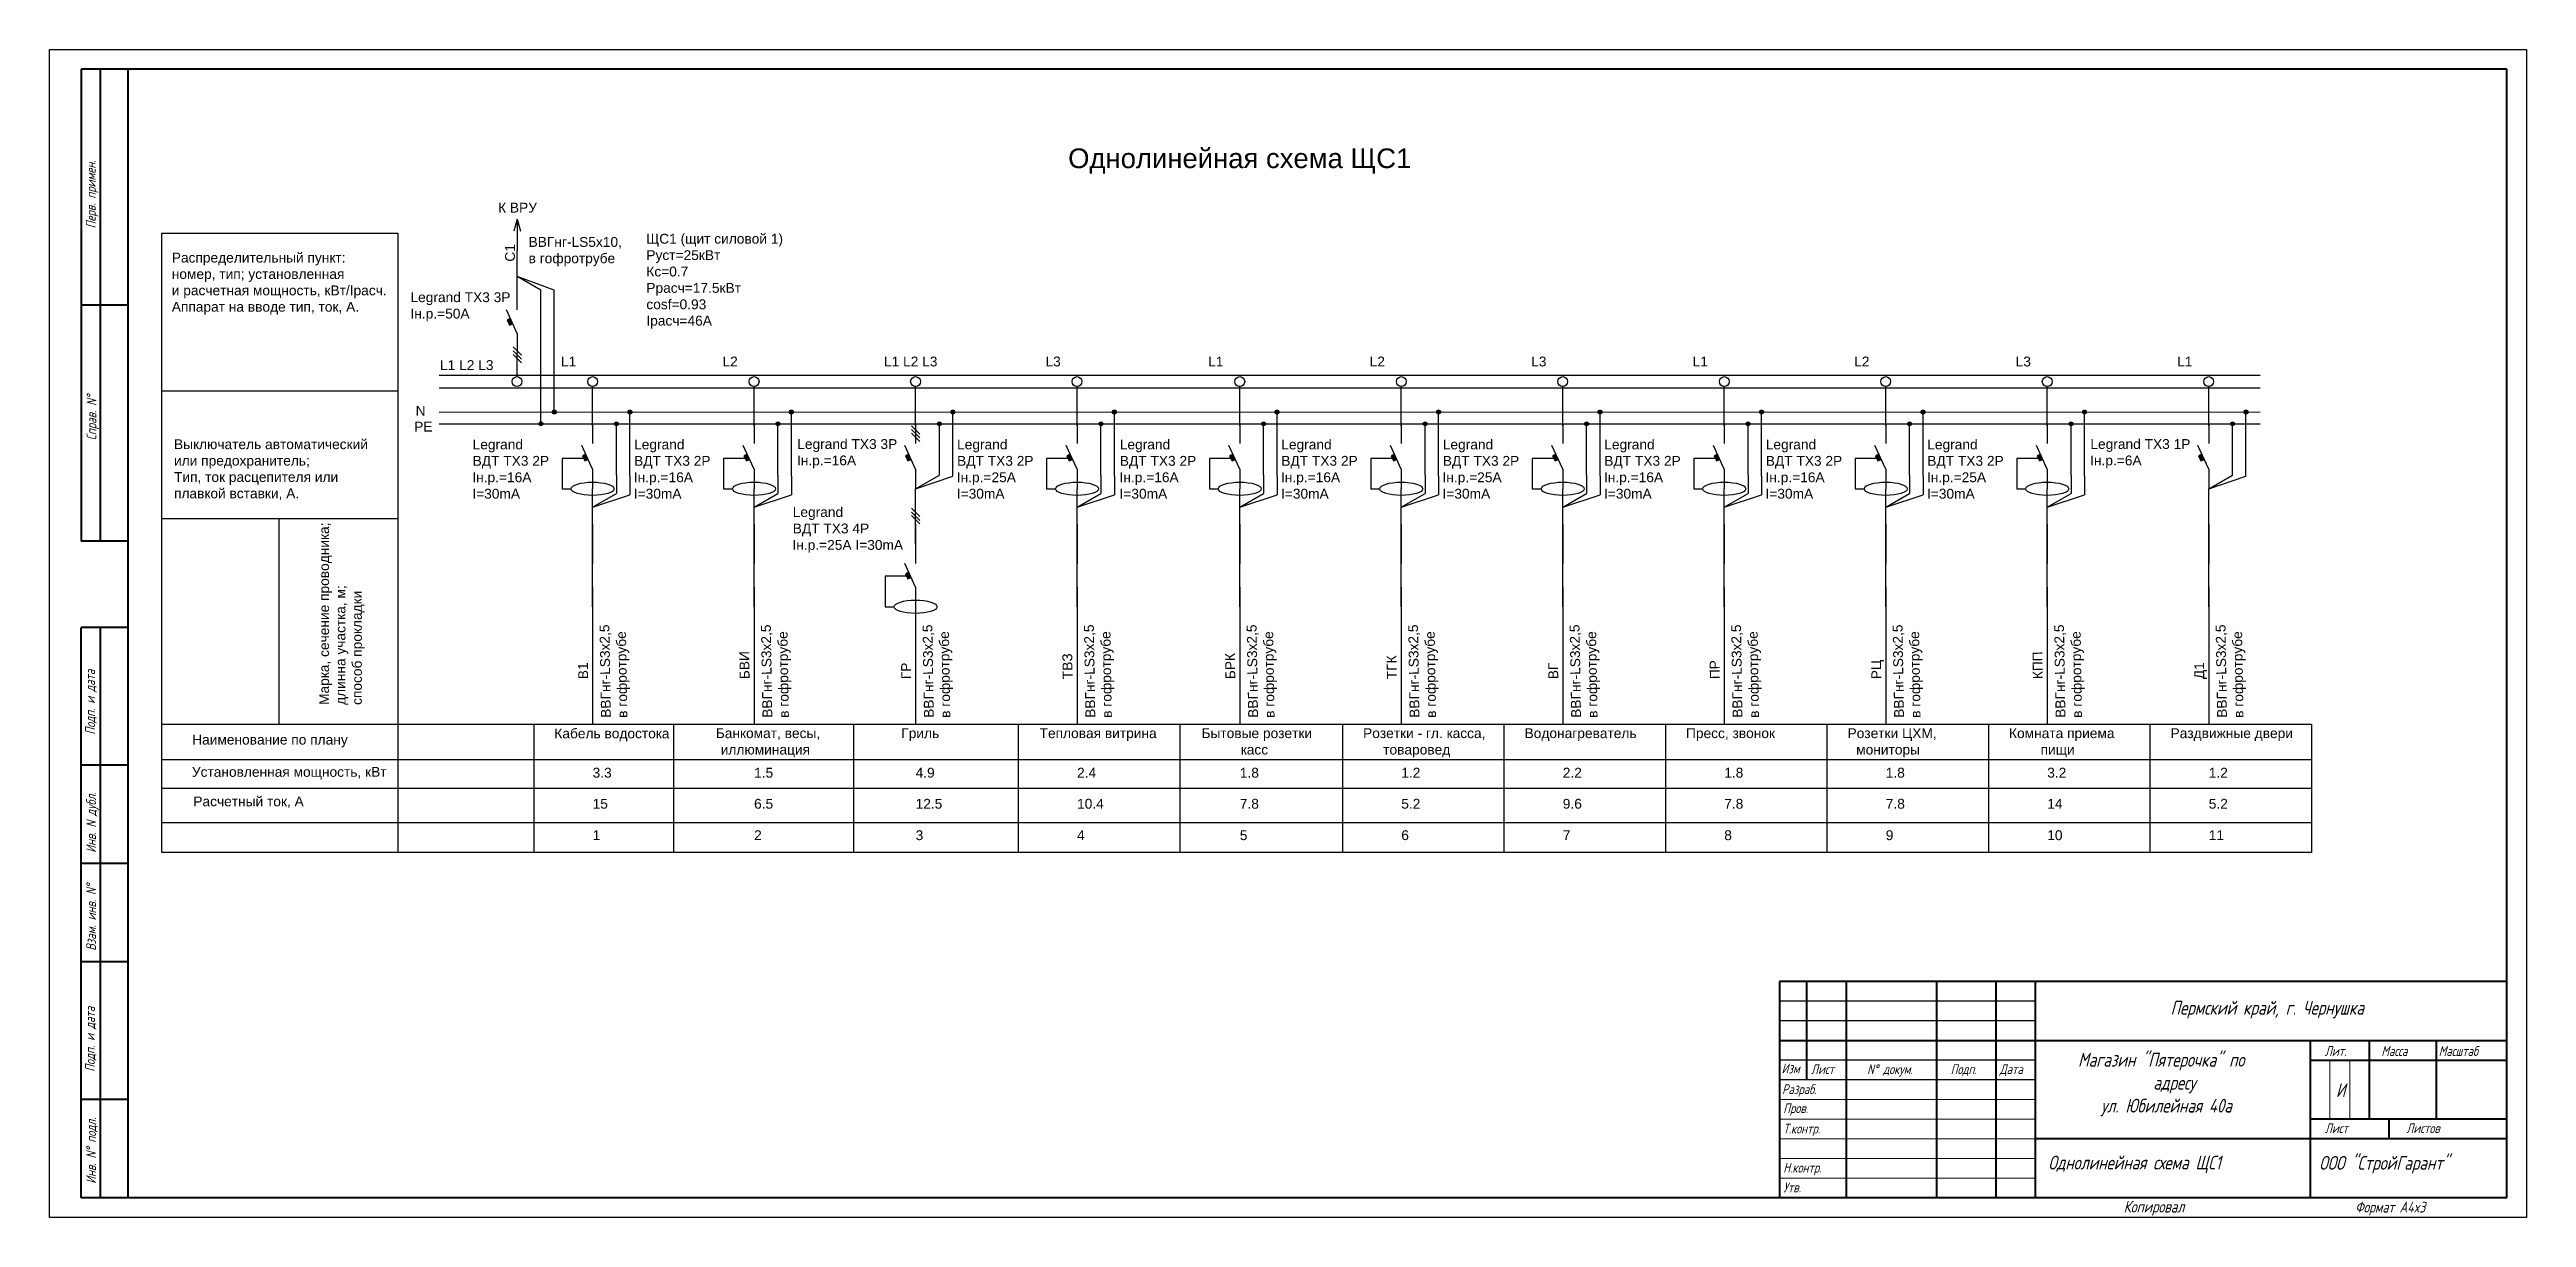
# Model space of a CAD drawing. Header units: millimetres. Extents: x 704 to 1334, y 505 to 802.
import ezdxf
from ezdxf.enums import TextEntityAlignment as Align

# ---------------------------------------------------------------- set-up
doc = ezdxf.new("R2010")
doc.units = ezdxf.units.MM
doc.layers.add('KONTUR', color=7, linetype='Continuous')
for name, color, linetype, lineweight in [('Основная', 7, 'Continuous', 40), ('текст', 7, 'Continuous', 30), ('тонкая', 7, 'Continuous', 20)]:
    doc.layers.add(name, color=color, linetype=linetype, lineweight=lineweight)
doc.styles.get("Standard").update_dxf_attribs({"font": 'arial.ttf'})
doc.styles.add('стиль1', font='romans.shx', dxfattribs={"width": 0.75, "oblique": 15, "height": 3.5})

msp = doc.modelspace()

# ---------------------------------------------------------------- texts
at = {"attachment_point": 1}
for s, width, insert, char_height in [('Однолинейная схема ЩС1', 106.257, (962.68, 776.78), 5), ('К ВРУ', 15.8143, (817.7, 762.97), 2.5), ('Распределительный пункт:\\Pномер, тип; установленная\\Pи расчетная мощность, кВт/Iрасч. Аппарат на вводе тип, ток, А.', 55.2331, (734.7, 750.27), 2.5), ('ВВГнг-LS5x10,\\Pв гофротрубе', 33.8081, (825.45, 754.26), 2.5), ('ЩС1 (щит силовой 1)\\PPуст=25кВт\\PКс=0.7\\PРрасч=17.5кВт\\Pcosf=0.93\\PIрасч=46A', 68.0665, (855.41, 755.07), 2.5), ('Legrand TX3 3P\\PIн.р.=50А', 27.1918, (795.41, 740.2), 2.5), ('L1 L2 L3', 14.4703, (802.93, 722.94), 2.5), ('Выключатель автоматический\\Pили предохранитель;\\PТип, ток расцепителя или\\Pплавкой вставки, А.', 49.8574, (735.27, 702.81), 2.5), ('Наименование по плану', 47.5, (739.89, 627.69), 2.5), ('Установленная мощность, кВт', 50, (739.81, 619.49), 2.5), ('Расчетный ток, А', 50, (740.18, 611.98), 2.5)]:
    msp.add_mtext_dynamic_manual_height_columns(s, width=width, gutter_width=12.5, heights=[0], dxfattribs=dict(at, insert=insert, char_height=char_height))
at = {"char_height": 2.5, "attachment_point": 1, "rotation": 90}
for s, width, insert in [('С1', 7.7148, (819.48, 747.99)), ('Марка, сечение проводника;\\Pдлинна участка, м; \\Pспособ прокладки', 46.8328, (772.2, 635.27))]:
    msp.add_mtext_dynamic_manual_height_columns(s, width=width, gutter_width=12.5, heights=[0], dxfattribs=dict(at, insert=insert))
at = {"char_height": 3.5, "attachment_point": 1, "style": 'стиль1'}
for s, width, insert in [('Пермский край, г. Чернушка', 63.7416, (1243.09, 560.01)), ('\\pi5.0065;Магазин "Пятерочка" по\\P\\pi24.136;адресу \\P\\pi10.819;ул. Юбилейная 40а', 61.388, (1214.55, 546.78)), ('И', 3.5309, (1285.14, 539.05)), ('Однолинейная схема ЩС1', 65.7745, (1211.99, 520.63)), ('ООО "СтройГарант"', 46.337, (1280.89, 520.56))]:
    msp.add_mtext_dynamic_manual_height_columns(s, width=width, gutter_width=12.5, heights=[0], dxfattribs=dict(at, insert=insert))
at = {"layer": 'текст', "style": 'стиль1', "oblique": 15, "width": 0.75}
for s, p in [('Перв. примен.', (715.36, 756.44)), ('Справ. N%%d', (715.52, 702.56)), ('Подп. и дата', (715.18, 627.7)), ('Инв. N дубл.', (715.43, 597.68)), ('Взам. инв. N%%d', (715.43, 572.75)), ('Подп. и дата', (715.13, 541.97)), ('Инв. N%%d подл.', (715.43, 513.5))]:
    msp.add_text(s, height=2.5, rotation=90, dxfattribs=at).set_placement(p)
for s, height, p in [('Лит.', 2.5, (1282.33, 546)), ('Масса', 2.5, (1296.7, 546)), ('Масштаб', 2.5, (1311.29, 546)), ('Изм', 2.5, (1144.15, 541.54)), ('Лист', 2.5, (1151.63, 541.39)), ('N%%d докум. ', 2.5, (1165.91, 541.39)), ('Подп.', 2.5, (1187.16, 541.39)), ('Дата', 2.5, (1199.62, 541.39)), ('Разраб.', 2.5, (1144.27, 536.29)), ('Пров.', 2.5, (1144.57, 531.46)), ('Т.контр.', 2.5, (1144.57, 526.27)), ('Лист', 2.5, (1282.33, 526.38)), ('Листов', 2.5, (1303.05, 526.38)), ('Н.контр.', 2.5, (1144.57, 516.34)), ('Утв.', 2.5, (1144.57, 511.32)), ('Копировал', 3, (1231.14, 506.18)), ('Формат А4x3', 2.75, (1290.07, 506.18))]:
    msp.add_text(s, height=height, dxfattribs=at).set_placement(p)

# ---------------------------------------------------------------- blocks, each defined once
blk = doc.blocks.new('*U2')
for p, q in [((-11.38, 1.63), (451.74, 1.63)), ((-11.38, -1.63), (451.74, -1.63)), ((-11.38, -7.75), (451.74, -7.73)), ((-11.38, -10.75), (451.74, -10.73))]:
    blk.add_line(p, q)
at = {"char_height": 2.5, "attachment_point": 1}
for s, insert in [('N', (-17.4, -6.18)), ('PE', (-17.78, -10.21))]:
    blk.add_mtext_dynamic_manual_height_columns(s, width=0.9388, gutter_width=12.5, heights=[0], dxfattribs=dict(at, insert=insert))
blk = doc.blocks.new('Стрелка')
for q in [(-0.83, 4.98), (0, 0), (0.83, 4.98), (0, 8)]:
    blk.add_line((0, 8), q)
blk = doc.blocks.new('*U8')
h = blk.add_hatch(color=256)
h.dxf.hatch_style = 1
h.paths.add_polyline_path([(5.56, -10.75, 1), (6.56, -10.75, 1)])
h = blk.add_hatch(color=256)
h.dxf.hatch_style = 1
h.paths.add_polyline_path([(8.98, -7.75, 1), (9.98, -7.75, 1)])
h = blk.add_hatch(color=256)
h.dxf.hatch_style = 1
h.paths.add_polyline_path([(-1.74, -18.47), (-2.58, -18.86), (-1.97, -20.2), (-1.12, -19.81)])
for p, q in [((0, -11.25), (0, -1.25)), ((0, -10.76), (0, -15.76)), ((6.06, -23.77), (6.06, -11.25)), ((9.48, -24.08), (9.48, -8.25)), ((0, -22.27), (-2.75, -16.27)), ((-2.28, -19.53), (-7.74, -19.53)), ((-7.74, -19.53), (-7.74, -27.27)), ((0, -22.27), (0, -27.27)), ((6.06, -23.77), (6.06, -28.46)), ((9.48, -24.08), (9.48, -28.78)), ((-7.74, -27.27), (-5.46, -27.27)), ((0.01, -41.25), (0, -27.27)), ((0, -31.96), (6.06, -28.46)), ((0, -31.96), (9.48, -28.78)), ((0.01, -36.25), (0.01, -46.25)), ((0.01, -57.27), (0.01, -41.25)), ((0.01, -52.27), (0.01, -57.27)), ((0.01, -57.27), (0.01, -87.24))]:
    blk.add_line(p, q)
at = {"linetype": 'Continuous'}
for p, q in [((-1.72, -18.46), (-2.58, -18.86)), ((-2.58, -18.86), (-1.97, -20.2)), ((-1.97, -20.2), (-1.11, -19.81)), ((-1.97, -20.2), (-1.97, -20.2))]:
    blk.add_line(p, q, dxfattribs=at)
for centre, radius in [((0, 0), 1.25), ((6.06, -10.75), 0.5), ((9.48, -7.75), 0.5)]:
    blk.add_circle(centre, radius)
blk.add_ellipse((0, -27.27), major_axis=(-5.46, 0), ratio=0.309309)
for tag, p in [('Подключение', (-8.04, 3.85)), ('УЗО1_001', (-30.51, -17.24)), ('УЗО1_002', (-30.51, -21.42)), ('УЗО1_003', (-30.58, -25.59)), ('УЗО1_004', (-30.58, -29.77)), ('Обозначение_001', (-9.72, -90.67)), ('Обозначение_002', (-9.45, -94.88)), ('ТокРасч', (0.01, -108.63)), ('Колонка', (0.01, -116.61))]:
    blk.add_attdef(tag, p, '', height=2.5)
for tag, p in [('Длина', (2.43, -53.61)), ('Маркер', (-3.63, -75.71)), ('Марка', (2.14, -85.54)), ('Способ', (6.35, -85.54))]:
    blk.add_attdef(tag, text='', height=2.5, rotation=90.93985).set_placement(p, align=Align.TOP_LEFT)
blk.add_attdef('Мощность', text='', height=2.5).set_placement((0.01, -98.22), align=Align.TOP_LEFT)
blk = doc.blocks.new('*U9')
h = blk.add_hatch(color=256)
h.dxf.hatch_style = 1
h.paths.add_polyline_path([(5.56, -10.75, 1), (6.56, -10.75, 1)])
h = blk.add_hatch(color=256)
h.dxf.hatch_style = 1
h.paths.add_polyline_path([(8.98, -7.75, 1), (9.98, -7.75, 1)])
h = blk.add_hatch(color=256)
h.dxf.hatch_style = 1
h.paths.add_polyline_path([(-1.74, -18.47), (-2.58, -18.86), (-1.97, -20.2), (-1.12, -19.81)])
for p, q in [((0, -11.25), (0, -1.25)), ((0, -10.76), (0, -15.76)), ((6.06, -23.77), (6.06, -11.25)), ((9.48, -24.08), (9.48, -8.25)), ((0, -22.27), (-2.75, -16.27)), ((-2.28, -19.53), (-7.74, -19.53)), ((-7.74, -19.53), (-7.74, -27.27)), ((0, -22.27), (0, -27.27)), ((6.06, -23.77), (6.06, -28.46)), ((9.48, -24.08), (9.48, -28.78)), ((-7.74, -27.27), (-5.46, -27.27)), ((0.01, -41.25), (0, -27.27)), ((0, -31.96), (6.06, -28.46)), ((0, -31.96), (9.48, -28.78)), ((0.01, -36.25), (0.01, -46.25)), ((0.01, -57.27), (0.01, -41.25)), ((0.01, -52.27), (0.01, -57.27)), ((0.01, -57.27), (0.01, -87.24))]:
    blk.add_line(p, q)
at = {"linetype": 'Continuous'}
for p, q in [((-1.72, -18.46), (-2.58, -18.86)), ((-2.58, -18.86), (-1.97, -20.2)), ((-1.97, -20.2), (-1.11, -19.81)), ((-1.97, -20.2), (-1.97, -20.2))]:
    blk.add_line(p, q, dxfattribs=at)
for centre, radius in [((0, 0), 1.25), ((6.06, -10.75), 0.5), ((9.48, -7.75), 0.5)]:
    blk.add_circle(centre, radius)
blk.add_ellipse((0, -27.27), major_axis=(-5.46, 0), ratio=0.309309)
for tag, p in [('Подключение', (-8.04, 3.85)), ('УЗО1_001', (-30.51, -17.24)), ('УЗО1_002', (-30.51, -21.42)), ('УЗО1_003', (-30.58, -25.59)), ('УЗО1_004', (-30.58, -29.77)), ('Обозначение_001', (-9.72, -90.67)), ('Обозначение_002', (-9.45, -94.88)), ('ТокРасч', (0.01, -108.63)), ('Колонка', (0.01, -116.61))]:
    blk.add_attdef(tag, p, '', height=2.5)
for tag, p in [('Длина', (2.43, -53.61)), ('Маркер', (-3.63, -75.71)), ('Марка', (2.14, -85.54)), ('Способ', (6.35, -85.54))]:
    blk.add_attdef(tag, text='', height=2.5, rotation=90.93985).set_placement(p, align=Align.TOP_LEFT)
blk.add_attdef('Мощность', text='', height=2.5).set_placement((0.01, -98.22), align=Align.TOP_LEFT)
blk = doc.blocks.new('*U10')
h = blk.add_hatch(color=256)
h.dxf.hatch_style = 1
h.paths.add_polyline_path([(5.56, -10.75, 1), (6.56, -10.75, 1)])
h = blk.add_hatch(color=256)
h.dxf.hatch_style = 1
h.paths.add_polyline_path([(8.98, -7.75, 1), (9.98, -7.75, 1)])
h = blk.add_hatch(color=256)
h.dxf.hatch_style = 1
h.paths.add_polyline_path([(-1.74, -18.47), (-2.58, -18.86), (-1.97, -20.2), (-1.12, -19.81)])
for p, q in [((0, -11.25), (0, -1.25)), ((0, -10.76), (0, -15.76)), ((6.06, -23.77), (6.06, -11.25)), ((9.48, -24.08), (9.48, -8.25)), ((0, -22.27), (-2.75, -16.27)), ((-2.28, -19.53), (-7.74, -19.53)), ((-7.74, -19.53), (-7.74, -27.27)), ((0, -22.27), (0, -27.27)), ((6.06, -23.77), (6.06, -28.46)), ((9.48, -24.08), (9.48, -28.78)), ((-7.74, -27.27), (-5.46, -27.27)), ((0.01, -41.25), (0, -27.27)), ((0, -31.96), (6.06, -28.46)), ((0, -31.96), (9.48, -28.78)), ((0.01, -36.25), (0.01, -46.25)), ((0.01, -57.27), (0.01, -41.25)), ((0.01, -52.27), (0.01, -57.27)), ((0.01, -57.27), (0.01, -87.24))]:
    blk.add_line(p, q)
at = {"linetype": 'Continuous'}
for p, q in [((-1.72, -18.46), (-2.58, -18.86)), ((-2.58, -18.86), (-1.97, -20.2)), ((-1.97, -20.2), (-1.11, -19.81)), ((-1.97, -20.2), (-1.97, -20.2))]:
    blk.add_line(p, q, dxfattribs=at)
for centre, radius in [((0, 0), 1.25), ((6.06, -10.75), 0.5), ((9.48, -7.75), 0.5)]:
    blk.add_circle(centre, radius)
blk.add_ellipse((0, -27.27), major_axis=(-5.46, 0), ratio=0.309309)
for tag, p in [('Подключение', (-8.04, 3.85)), ('УЗО1_001', (-30.51, -17.24)), ('УЗО1_002', (-30.51, -21.42)), ('УЗО1_003', (-30.58, -25.59)), ('УЗО1_004', (-30.58, -29.77)), ('Обозначение_001', (-9.72, -90.67)), ('Обозначение_002', (-9.45, -94.88)), ('ТокРасч', (0.01, -108.63)), ('Колонка', (0.01, -116.61))]:
    blk.add_attdef(tag, p, '', height=2.5)
for tag, p in [('Длина', (2.43, -53.61)), ('Маркер', (-3.63, -75.71)), ('Марка', (2.14, -85.54)), ('Способ', (6.35, -85.54))]:
    blk.add_attdef(tag, text='', height=2.5, rotation=90.93985).set_placement(p, align=Align.TOP_LEFT)
blk.add_attdef('Мощность', text='', height=2.5).set_placement((0.01, -98.22), align=Align.TOP_LEFT)
blk = doc.blocks.new('*U11')
h = blk.add_hatch(color=256)
h.dxf.hatch_style = 1
h.paths.add_polyline_path([(5.56, -10.75, 1), (6.56, -10.75, 1)])
h = blk.add_hatch(color=256)
h.dxf.hatch_style = 1
h.paths.add_polyline_path([(8.98, -7.75, 1), (9.98, -7.75, 1)])
h = blk.add_hatch(color=256)
h.dxf.hatch_style = 1
h.paths.add_polyline_path([(-1.74, -18.47), (-2.58, -18.86), (-1.97, -20.2), (-1.12, -19.81)])
h = blk.add_hatch(color=256)
h.dxf.hatch_style = 1
h.paths.add_polyline_path([(-1.73, -48.47), (-2.57, -48.86), (-1.96, -50.2), (-1.12, -49.81)])
for p, q in [((0, -11.25), (0, -1.25)), ((-1.06, -11.22), (1.06, -13.35)), ((-1.06, -12.2), (1.06, -14.32)), ((0, -10.76), (0, -15.76)), ((6.06, -23.77), (6.06, -11.25)), ((9.48, -24.08), (9.48, -8.25)), ((0, -22.27), (-2.75, -16.27)), ((-1.06, -13.09), (1.06, -15.21)), ((0, -22.27), (0, -27.27)), ((0, -27.27), (6.06, -23.77)), ((0, -27.27), (9.48, -24.08)), ((0.01, -41.25), (0, -27.27)), ((-1.06, -32.22), (1.06, -34.34)), ((-1.06, -33.2), (1.06, -35.32)), ((-1.06, -34.09), (1.06, -36.21)), ((0.01, -36.25), (0.01, -46.25)), ((-2.27, -49.53), (-7.73, -49.53)), ((-7.73, -49.53), (-7.73, -57.27)), ((0.01, -52.27), (-2.74, -46.27)), ((0.01, -52.27), (0.01, -57.27)), ((-7.73, -57.27), (-5.46, -57.27)), ((0.01, -57.27), (0.01, -87.24))]:
    blk.add_line(p, q)
at = {"linetype": 'Continuous'}
for p, q in [((-1.72, -18.46), (-2.58, -18.86)), ((-2.58, -18.86), (-1.97, -20.2)), ((-1.97, -20.2), (-1.11, -19.81)), ((-1.97, -20.2), (-1.97, -20.2)), ((-1.72, -48.46), (-2.57, -48.86)), ((-2.57, -48.86), (-1.96, -50.2)), ((-1.96, -50.2), (-1.1, -49.81)), ((-1.96, -50.2), (-1.96, -50.2))]:
    blk.add_line(p, q, dxfattribs=at)
for centre, radius in [((0, 0), 1.25), ((6.06, -10.75), 0.5), ((9.48, -7.75), 0.5)]:
    blk.add_circle(centre, radius)
blk.add_ellipse((0.01, -57.27), major_axis=(-5.46, 0), ratio=0.309309)
for tag, p in [('Подключение', (-8.04, 3.85)), ('Автомат_002', (-30.16, -21.32)), ('Автомат_001', (-30.09, -17.14)), ('УЗО_001', (-31.24, -34.44)), ('УЗО_002', (-31.24, -38.62)), ('УЗО_003', (-31.31, -42.79)), ('Обозначение_001', (-9.72, -90.67)), ('Обозначение_002', (-9.45, -94.88)), ('ТокРасч', (0.01, -108.63)), ('Колонка', (0.01, -116.61))]:
    blk.add_attdef(tag, p, '', height=2.5)
for tag, p in [('Длина', (2.43, -53.61)), ('Маркер', (-3.63, -75.71)), ('Марка', (2.14, -85.54)), ('Способ', (6.35, -85.54))]:
    blk.add_attdef(tag, text='', height=2.5, rotation=90.93985).set_placement(p, align=Align.TOP_LEFT)
blk.add_attdef('Мощность', text='', height=2.5).set_placement((0.01, -98.22), align=Align.TOP_LEFT)
blk = doc.blocks.new('*U12')
h = blk.add_hatch(color=256)
h.dxf.hatch_style = 1
h.paths.add_polyline_path([(5.56, -10.75, 1), (6.56, -10.75, 1)])
h = blk.add_hatch(color=256)
h.dxf.hatch_style = 1
h.paths.add_polyline_path([(8.98, -7.75, 1), (9.98, -7.75, 1)])
h = blk.add_hatch(color=256)
h.dxf.hatch_style = 1
h.paths.add_polyline_path([(-1.74, -18.47), (-2.58, -18.86), (-1.97, -20.2), (-1.12, -19.81)])
for p, q in [((0, -11.25), (0, -1.25)), ((0, -10.76), (0, -15.76)), ((6.06, -23.77), (6.06, -11.25)), ((9.48, -24.08), (9.48, -8.25)), ((0, -22.27), (-2.75, -16.27)), ((-2.28, -19.53), (-7.74, -19.53)), ((-7.74, -19.53), (-7.74, -27.27)), ((0, -22.27), (0, -27.27)), ((6.06, -23.77), (6.06, -28.46)), ((9.48, -24.08), (9.48, -28.78)), ((-7.74, -27.27), (-5.46, -27.27)), ((0.01, -41.25), (0, -27.27)), ((0, -31.96), (6.06, -28.46)), ((0, -31.96), (9.48, -28.78)), ((0.01, -36.25), (0.01, -46.25)), ((0.01, -57.27), (0.01, -41.25)), ((0.01, -52.27), (0.01, -57.27)), ((0.01, -57.27), (0.01, -87.24))]:
    blk.add_line(p, q)
at = {"linetype": 'Continuous'}
for p, q in [((-1.72, -18.46), (-2.58, -18.86)), ((-2.58, -18.86), (-1.97, -20.2)), ((-1.97, -20.2), (-1.11, -19.81)), ((-1.97, -20.2), (-1.97, -20.2))]:
    blk.add_line(p, q, dxfattribs=at)
for centre, radius in [((0, 0), 1.25), ((6.06, -10.75), 0.5), ((9.48, -7.75), 0.5)]:
    blk.add_circle(centre, radius)
blk.add_ellipse((0, -27.27), major_axis=(-5.46, 0), ratio=0.309309)
for tag, p in [('Подключение', (-8.04, 3.85)), ('УЗО1_001', (-30.51, -17.24)), ('УЗО1_002', (-30.51, -21.42)), ('УЗО1_003', (-30.58, -25.59)), ('УЗО1_004', (-30.58, -29.77)), ('Обозначение_001', (-9.72, -90.67)), ('Обозначение_002', (-9.45, -94.88)), ('ТокРасч', (0.01, -108.63)), ('Колонка', (0.01, -116.61))]:
    blk.add_attdef(tag, p, '', height=2.5)
for tag, p in [('Длина', (2.43, -53.61)), ('Маркер', (-3.63, -75.71)), ('Марка', (2.14, -85.54)), ('Способ', (6.35, -85.54))]:
    blk.add_attdef(tag, text='', height=2.5, rotation=90.93985).set_placement(p, align=Align.TOP_LEFT)
blk.add_attdef('Мощность', text='', height=2.5).set_placement((0.01, -98.22), align=Align.TOP_LEFT)
blk = doc.blocks.new('*U13')
h = blk.add_hatch(color=256)
h.dxf.hatch_style = 1
h.paths.add_polyline_path([(5.56, -10.75, 1), (6.56, -10.75, 1)])
h = blk.add_hatch(color=256)
h.dxf.hatch_style = 1
h.paths.add_polyline_path([(8.98, -7.75, 1), (9.98, -7.75, 1)])
h = blk.add_hatch(color=256)
h.dxf.hatch_style = 1
h.paths.add_polyline_path([(-1.74, -18.47), (-2.58, -18.86), (-1.97, -20.2), (-1.12, -19.81)])
for p, q in [((0, -11.25), (0, -1.25)), ((0, -10.76), (0, -15.76)), ((6.06, -23.77), (6.06, -11.25)), ((9.48, -24.08), (9.48, -8.25)), ((0, -22.27), (-2.75, -16.27)), ((-2.28, -19.53), (-7.74, -19.53)), ((-7.74, -19.53), (-7.74, -27.27)), ((0, -22.27), (0, -27.27)), ((6.06, -23.77), (6.06, -28.46)), ((9.48, -24.08), (9.48, -28.78)), ((-7.74, -27.27), (-5.46, -27.27)), ((0.01, -41.25), (0, -27.27)), ((0, -31.96), (6.06, -28.46)), ((0, -31.96), (9.48, -28.78)), ((0.01, -36.25), (0.01, -46.25)), ((0.01, -57.27), (0.01, -41.25)), ((0.01, -52.27), (0.01, -57.27)), ((0.01, -57.27), (0.01, -87.24))]:
    blk.add_line(p, q)
at = {"linetype": 'Continuous'}
for p, q in [((-1.72, -18.46), (-2.58, -18.86)), ((-2.58, -18.86), (-1.97, -20.2)), ((-1.97, -20.2), (-1.11, -19.81)), ((-1.97, -20.2), (-1.97, -20.2))]:
    blk.add_line(p, q, dxfattribs=at)
for centre, radius in [((0, 0), 1.25), ((6.06, -10.75), 0.5), ((9.48, -7.75), 0.5)]:
    blk.add_circle(centre, radius)
blk.add_ellipse((0, -27.27), major_axis=(-5.46, 0), ratio=0.309309)
for tag, p in [('Подключение', (-8.04, 3.85)), ('УЗО1_001', (-30.51, -17.24)), ('УЗО1_002', (-30.51, -21.42)), ('УЗО1_003', (-30.58, -25.59)), ('УЗО1_004', (-30.58, -29.77)), ('Обозначение_001', (-9.72, -90.67)), ('Обозначение_002', (-9.45, -94.88)), ('ТокРасч', (0.01, -108.63)), ('Колонка', (0.01, -116.61))]:
    blk.add_attdef(tag, p, '', height=2.5)
for tag, p in [('Длина', (2.43, -53.61)), ('Маркер', (-3.63, -75.71)), ('Марка', (2.14, -85.54)), ('Способ', (6.35, -85.54))]:
    blk.add_attdef(tag, text='', height=2.5, rotation=90.93985).set_placement(p, align=Align.TOP_LEFT)
blk.add_attdef('Мощность', text='', height=2.5).set_placement((0.01, -98.22), align=Align.TOP_LEFT)
blk = doc.blocks.new('*U14')
h = blk.add_hatch(color=256)
h.dxf.hatch_style = 1
h.paths.add_polyline_path([(5.56, -10.75, 1), (6.56, -10.75, 1)])
h = blk.add_hatch(color=256)
h.dxf.hatch_style = 1
h.paths.add_polyline_path([(8.98, -7.75, 1), (9.98, -7.75, 1)])
h = blk.add_hatch(color=256)
h.dxf.hatch_style = 1
h.paths.add_polyline_path([(-1.74, -18.47), (-2.58, -18.86), (-1.97, -20.2), (-1.12, -19.81)])
for p, q in [((0, -11.25), (0, -1.25)), ((0, -10.76), (0, -15.76)), ((6.06, -23.77), (6.06, -11.25)), ((9.48, -24.08), (9.48, -8.25)), ((0, -22.27), (-2.75, -16.27)), ((-2.28, -19.53), (-7.74, -19.53)), ((-7.74, -19.53), (-7.74, -27.27)), ((0, -22.27), (0, -27.27)), ((6.06, -23.77), (6.06, -28.46)), ((9.48, -24.08), (9.48, -28.78)), ((-7.74, -27.27), (-5.46, -27.27)), ((0.01, -41.25), (0, -27.27)), ((0, -31.96), (6.06, -28.46)), ((0, -31.96), (9.48, -28.78)), ((0.01, -36.25), (0.01, -46.25)), ((0.01, -57.27), (0.01, -41.25)), ((0.01, -52.27), (0.01, -57.27)), ((0.01, -57.27), (0.01, -87.24))]:
    blk.add_line(p, q)
at = {"linetype": 'Continuous'}
for p, q in [((-1.72, -18.46), (-2.58, -18.86)), ((-2.58, -18.86), (-1.97, -20.2)), ((-1.97, -20.2), (-1.11, -19.81)), ((-1.97, -20.2), (-1.97, -20.2))]:
    blk.add_line(p, q, dxfattribs=at)
for centre, radius in [((0, 0), 1.25), ((6.06, -10.75), 0.5), ((9.48, -7.75), 0.5)]:
    blk.add_circle(centre, radius)
blk.add_ellipse((0, -27.27), major_axis=(-5.46, 0), ratio=0.309309)
for tag, p in [('Подключение', (-8.04, 3.85)), ('УЗО1_001', (-30.51, -17.24)), ('УЗО1_002', (-30.51, -21.42)), ('УЗО1_003', (-30.58, -25.59)), ('УЗО1_004', (-30.58, -29.77)), ('Обозначение_001', (-9.72, -90.67)), ('Обозначение_002', (-9.45, -94.88)), ('ТокРасч', (0.01, -108.63)), ('Колонка', (0.01, -116.61))]:
    blk.add_attdef(tag, p, '', height=2.5)
for tag, p in [('Длина', (2.43, -53.61)), ('Маркер', (-3.63, -75.71)), ('Марка', (2.14, -85.54)), ('Способ', (6.35, -85.54))]:
    blk.add_attdef(tag, text='', height=2.5, rotation=90.93985).set_placement(p, align=Align.TOP_LEFT)
blk.add_attdef('Мощность', text='', height=2.5).set_placement((0.01, -98.22), align=Align.TOP_LEFT)
blk = doc.blocks.new('*U15')
h = blk.add_hatch(color=256)
h.dxf.hatch_style = 1
h.paths.add_polyline_path([(5.56, -10.75, 1), (6.56, -10.75, 1)])
h = blk.add_hatch(color=256)
h.dxf.hatch_style = 1
h.paths.add_polyline_path([(8.98, -7.75, 1), (9.98, -7.75, 1)])
h = blk.add_hatch(color=256)
h.dxf.hatch_style = 1
h.paths.add_polyline_path([(-1.74, -18.47), (-2.58, -18.86), (-1.97, -20.2), (-1.12, -19.81)])
for p, q in [((0, -11.25), (0, -1.25)), ((0, -10.76), (0, -15.76)), ((6.06, -23.77), (6.06, -11.25)), ((9.48, -24.08), (9.48, -8.25)), ((0, -22.27), (-2.75, -16.27)), ((-2.28, -19.53), (-7.74, -19.53)), ((-7.74, -19.53), (-7.74, -27.27)), ((0, -22.27), (0, -27.27)), ((6.06, -23.77), (6.06, -28.46)), ((9.48, -24.08), (9.48, -28.78)), ((-7.74, -27.27), (-5.46, -27.27)), ((0.01, -41.25), (0, -27.27)), ((0, -31.96), (6.06, -28.46)), ((0, -31.96), (9.48, -28.78)), ((0.01, -36.25), (0.01, -46.25)), ((0.01, -57.27), (0.01, -41.25)), ((0.01, -52.27), (0.01, -57.27)), ((0.01, -57.27), (0.01, -87.24))]:
    blk.add_line(p, q)
at = {"linetype": 'Continuous'}
for p, q in [((-1.72, -18.46), (-2.58, -18.86)), ((-2.58, -18.86), (-1.97, -20.2)), ((-1.97, -20.2), (-1.11, -19.81)), ((-1.97, -20.2), (-1.97, -20.2))]:
    blk.add_line(p, q, dxfattribs=at)
for centre, radius in [((0, 0), 1.25), ((6.06, -10.75), 0.5), ((9.48, -7.75), 0.5)]:
    blk.add_circle(centre, radius)
blk.add_ellipse((0, -27.27), major_axis=(-5.46, 0), ratio=0.309309)
for tag, p in [('Подключение', (-8.04, 3.85)), ('УЗО1_001', (-30.51, -17.24)), ('УЗО1_002', (-30.51, -21.42)), ('УЗО1_003', (-30.58, -25.59)), ('УЗО1_004', (-30.58, -29.77)), ('Обозначение_001', (-9.72, -90.67)), ('Обозначение_002', (-9.45, -94.88)), ('ТокРасч', (0.01, -108.63)), ('Колонка', (0.01, -116.61))]:
    blk.add_attdef(tag, p, '', height=2.5)
for tag, p in [('Длина', (2.43, -53.61)), ('Маркер', (-3.63, -75.71)), ('Марка', (2.14, -85.54)), ('Способ', (6.35, -85.54))]:
    blk.add_attdef(tag, text='', height=2.5, rotation=90.93985).set_placement(p, align=Align.TOP_LEFT)
blk.add_attdef('Мощность', text='', height=2.5).set_placement((0.01, -98.22), align=Align.TOP_LEFT)
blk = doc.blocks.new('*U16')
h = blk.add_hatch(color=256)
h.dxf.hatch_style = 1
h.paths.add_polyline_path([(5.56, -10.75, 1), (6.56, -10.75, 1)])
h = blk.add_hatch(color=256)
h.dxf.hatch_style = 1
h.paths.add_polyline_path([(8.98, -7.75, 1), (9.98, -7.75, 1)])
h = blk.add_hatch(color=256)
h.dxf.hatch_style = 1
h.paths.add_polyline_path([(-1.74, -18.47), (-2.58, -18.86), (-1.97, -20.2), (-1.12, -19.81)])
for p, q in [((0, -11.25), (0, -1.25)), ((0, -10.76), (0, -15.76)), ((6.06, -23.77), (6.06, -11.25)), ((9.48, -24.08), (9.48, -8.25)), ((0, -22.27), (-2.75, -16.27)), ((-2.28, -19.53), (-7.74, -19.53)), ((-7.74, -19.53), (-7.74, -27.27)), ((0, -22.27), (0, -27.27)), ((6.06, -23.77), (6.06, -28.46)), ((9.48, -24.08), (9.48, -28.78)), ((-7.74, -27.27), (-5.46, -27.27)), ((0.01, -41.25), (0, -27.27)), ((0, -31.96), (6.06, -28.46)), ((0, -31.96), (9.48, -28.78)), ((0.01, -36.25), (0.01, -46.25)), ((0.01, -57.27), (0.01, -41.25)), ((0.01, -52.27), (0.01, -57.27)), ((0.01, -57.27), (0.01, -87.24))]:
    blk.add_line(p, q)
at = {"linetype": 'Continuous'}
for p, q in [((-1.72, -18.46), (-2.58, -18.86)), ((-2.58, -18.86), (-1.97, -20.2)), ((-1.97, -20.2), (-1.11, -19.81)), ((-1.97, -20.2), (-1.97, -20.2))]:
    blk.add_line(p, q, dxfattribs=at)
for centre, radius in [((0, 0), 1.25), ((6.06, -10.75), 0.5), ((9.48, -7.75), 0.5)]:
    blk.add_circle(centre, radius)
blk.add_ellipse((0, -27.27), major_axis=(-5.46, 0), ratio=0.309309)
for tag, p in [('Подключение', (-8.04, 3.85)), ('УЗО1_001', (-30.51, -17.24)), ('УЗО1_002', (-30.51, -21.42)), ('УЗО1_003', (-30.58, -25.59)), ('УЗО1_004', (-30.58, -29.77)), ('Обозначение_001', (-9.72, -90.67)), ('Обозначение_002', (-9.45, -94.88)), ('ТокРасч', (0.01, -108.63)), ('Колонка', (0.01, -116.61))]:
    blk.add_attdef(tag, p, '', height=2.5)
for tag, p in [('Длина', (2.43, -53.61)), ('Маркер', (-3.63, -75.71)), ('Марка', (2.14, -85.54)), ('Способ', (6.35, -85.54))]:
    blk.add_attdef(tag, text='', height=2.5, rotation=90.93985).set_placement(p, align=Align.TOP_LEFT)
blk.add_attdef('Мощность', text='', height=2.5).set_placement((0.01, -98.22), align=Align.TOP_LEFT)
blk = doc.blocks.new('*U17')
h = blk.add_hatch(color=256)
h.dxf.hatch_style = 1
h.paths.add_polyline_path([(5.56, -10.75, 1), (6.56, -10.75, 1)])
h = blk.add_hatch(color=256)
h.dxf.hatch_style = 1
h.paths.add_polyline_path([(8.98, -7.75, 1), (9.98, -7.75, 1)])
h = blk.add_hatch(color=256)
h.dxf.hatch_style = 1
h.paths.add_polyline_path([(-1.74, -18.47), (-2.58, -18.86), (-1.97, -20.2), (-1.12, -19.81)])
for p, q in [((0, -11.25), (0, -1.25)), ((0, -10.76), (0, -15.76)), ((6.06, -23.77), (6.06, -11.25)), ((9.48, -24.08), (9.48, -8.25)), ((0, -22.27), (-2.75, -16.27)), ((0, -22.27), (0, -27.27)), ((0, -27.27), (6.06, -23.77)), ((0, -27.27), (9.48, -24.08)), ((0.01, -41.25), (0, -27.27)), ((0.01, -36.25), (0.01, -46.25)), ((0.01, -57.27), (0.01, -41.25)), ((0.01, -52.27), (0.01, -57.27)), ((0.01, -57.27), (0.01, -87.24))]:
    blk.add_line(p, q)
at = {"linetype": 'Continuous'}
for p, q in [((-1.72, -18.46), (-2.58, -18.86)), ((-2.58, -18.86), (-1.97, -20.2)), ((-1.97, -20.2), (-1.11, -19.81)), ((-1.97, -20.2), (-1.97, -20.2))]:
    blk.add_line(p, q, dxfattribs=at)
for centre, radius in [((0, 0), 1.25), ((6.06, -10.75), 0.5), ((9.48, -7.75), 0.5)]:
    blk.add_circle(centre, radius)
for tag, p in [('Подключение', (-8.04, 3.85)), ('Автомат_002', (-30.16, -21.32)), ('Автомат_001', (-30.09, -17.14)), ('Обозначение_001', (-9.72, -90.67)), ('Обозначение_002', (-9.45, -94.88)), ('ТокРасч', (0.01, -108.63)), ('Колонка', (0.01, -116.61))]:
    blk.add_attdef(tag, p, '', height=2.5)
for tag, p in [('Длина', (2.43, -53.61)), ('Маркер', (-3.63, -75.71)), ('Марка', (2.14, -85.54)), ('Способ', (6.35, -85.54))]:
    blk.add_attdef(tag, text='', height=2.5, rotation=90.93985).set_placement(p, align=Align.TOP_LEFT)
blk.add_attdef('Мощность', text='', height=2.5).set_placement((0.01, -98.22), align=Align.TOP_LEFT)
blk = doc.blocks.new('*U18')
h = blk.add_hatch(color=256)
h.dxf.hatch_style = 1
h.paths.add_polyline_path([(6.56, -10.75, 1), (5.56, -10.75, 1)])
h = blk.add_hatch(color=256)
h.dxf.hatch_style = 1
h.paths.add_polyline_path([(9.98, -7.75, 1), (8.98, -7.75, 1)])
h = blk.add_hatch(color=256)
h.dxf.hatch_style = 1
h.paths.add_polyline_path([(-1.74, -18.47), (-2.58, -18.86), (-1.97, -20.2), (-1.12, -19.81)])
for p, q in [((0, -11.25), (0, -1.25)), ((0, -10.76), (0, -15.76)), ((6.06, -23.77), (6.06, -11.25)), ((9.48, -24.08), (9.48, -8.25)), ((0, -22.27), (-2.75, -16.27)), ((-2.28, -19.53), (-7.74, -19.53)), ((-7.74, -19.53), (-7.74, -27.27)), ((0, -22.27), (0, -27.27)), ((6.06, -23.77), (6.06, -28.46)), ((9.48, -24.08), (9.48, -28.78)), ((-7.74, -27.27), (-5.46, -27.27)), ((0.01, -41.25), (0, -27.27)), ((0, -31.96), (6.06, -28.46)), ((0, -31.96), (9.48, -28.78)), ((0.01, -36.25), (0.01, -46.25)), ((0.01, -57.27), (0.01, -41.25)), ((0.01, -52.27), (0.01, -57.27)), ((0.01, -57.27), (0.01, -87.24))]:
    blk.add_line(p, q)
at = {"linetype": 'Continuous'}
for p, q in [((-1.72, -18.46), (-2.58, -18.86)), ((-2.58, -18.86), (-1.97, -20.2)), ((-1.97, -20.2), (-1.11, -19.81)), ((-1.97, -20.2), (-1.97, -20.2))]:
    blk.add_line(p, q, dxfattribs=at)
for centre, radius in [((0, 0), 1.25), ((6.06, -10.75), 0.5), ((9.48, -7.75), 0.5)]:
    blk.add_circle(centre, radius)
blk.add_ellipse((0, -27.27), major_axis=(-5.46, 0), ratio=0.309309)
for tag, p in [('Подключение', (-8.04, 3.85)), ('УЗО1_001', (-30.51, -17.24)), ('УЗО1_002', (-30.51, -21.42)), ('УЗО1_003', (-30.58, -25.59)), ('УЗО1_004', (-30.58, -29.77)), ('Обозначение_001', (-9.72, -90.67)), ('Обозначение_002', (-9.45, -94.88)), ('ТокРасч', (0.01, -108.63)), ('Колонка', (0.01, -116.61))]:
    blk.add_attdef(tag, p, '', height=2.5)
for tag, p in [('Длина', (2.43, -53.61)), ('Маркер', (-3.63, -75.71)), ('Марка', (2.14, -85.54)), ('Способ', (6.35, -85.54))]:
    blk.add_attdef(tag, text='', height=2.5, rotation=90.93985).set_placement(p, align=Align.TOP_LEFT)
blk.add_attdef('Мощность', text='', height=2.5).set_placement((0.01, -98.22), align=Align.TOP_LEFT)

# ---------------------------------------------------------------- hatches: boundary and pattern name
h = msp.add_hatch(color=256)
h.dxf.hatch_style = 1
h.paths.add_polyline_path([(820.83, 733.55), (819.99, 733.16), (820.6, 731.82), (821.45, 732.2)])
h = msp.add_hatch(color=256)
h.dxf.hatch_style = 1
h.paths.add_polyline_path([(829.08, 706.76, 1), (828.08, 706.76, 1)])
h = msp.add_hatch(color=256)
h.dxf.hatch_style = 1
h.paths.add_polyline_path([(832.5, 709.76, 1), (831.5, 709.76, 1)])

# ---------------------------------------------------------------- linework, layer by layer
for p, q in [((732.2, 597.77), (732.2, 755.27)), ((732.2, 755.27), (792.2, 755.27)), ((792.2, 755.27), (792.2, 630.27)), ((822.57, 735.76), (822.57, 750.77)), ((828.58, 740.77), (822.57, 744.25)), ((832, 740.77), (822.57, 744.25)), ((828.58, 706.76), (828.58, 740.77)), ((832, 709.76), (832, 740.77)), ((822.57, 729.75), (819.83, 735.75)), ((821.51, 726.29), (823.63, 724.17)), ((821.51, 725.31), (823.63, 723.19)), ((822.57, 729.75), (822.57, 724.75)), ((822.57, 718.75), (822.57, 724.75)), ((821.51, 724.42), (823.63, 722.3)), ((732.2, 715.1), (792.2, 715.1)), ((732.17, 682.69), (792.14, 682.69)), ((761.92, 682.6), (761.92, 630.46)), ((1278.91, 630.27), (732.2, 630.27)), ((792.2, 630.27), (792.2, 597.77)), ((826.81, 630.27), (826.81, 597.77)), ((862.35, 630.27), (862.35, 597.77)), ((908.1, 630.27), (908.1, 597.77)), ((950, 630.27), (950, 597.77)), ((991.07, 630.27), (991.07, 597.77)), ((1032.46, 630.27), (1032.46, 597.77)), ((1073.53, 630.27), (1073.53, 597.77)), ((1114.61, 630.27), (1114.61, 597.77)), ((1155.68, 630.27), (1155.68, 597.77)), ((1196.76, 630.27), (1196.76, 597.77)), ((1237.83, 630.27), (1237.83, 597.77)), ((1278.91, 630.27), (1278.91, 597.77)), ((1278.91, 621.34), (732.2, 621.34)), ((950, 613.99), (732.2, 613.99)), ((1278.91, 613.99), (732.2, 613.99)), ((1278.91, 605.27), (732.2, 605.27)), ((1278.91, 597.77), (732.2, 597.77)), ((1208.61, 559.93), (1143.61, 559.93)), ((1208.61, 554.93), (1143.61, 554.93)), ((1208.61, 544.93), (1143.61, 544.93)), ((1208.61, 539.93), (1143.61, 539.93)), ((1278.61, 509.93), (1278.61, 509.93))]:
    msp.add_line(p, q)
at = {"linetype": 'Continuous'}
for p, q in [((820.85, 733.56), (819.99, 733.16)), ((819.99, 733.16), (820.6, 731.82)), ((820.6, 731.82), (821.46, 732.21)), ((820.6, 731.82), (820.6, 731.82))]:
    msp.add_line(p, q, dxfattribs=at)
for centre, radius in [((822.52, 717.5), 1.25), ((828.58, 706.76), 0.5), ((832, 709.76), 0.5)]:
    msp.add_circle(centre, radius)
at = {"layer": 'KONTUR'}
for p, q in [((703.61, 504.93), (703.61, 801.93)), ((703.61, 801.93), (1333.61, 801.93)), ((1333.61, 801.93), (1333.61, 504.93)), ((1333.61, 504.93), (703.61, 504.93))]:
    msp.add_line(p, q, dxfattribs=at)
at = {"layer": 'Основная'}
for p, q in [((711.61, 796.93), (711.61, 676.93)), ((1328.61, 796.93), (711.61, 796.93)), ((716.61, 676.93), (716.61, 796.93)), ((723.61, 549.93), (723.61, 796.93)), ((1328.61, 509.93), (1328.61, 796.93)), ((723.61, 736.93), (711.61, 736.93)), ((723.61, 676.93), (711.61, 676.93)), ((711.61, 509.93), (711.61, 654.93)), ((723.61, 654.93), (711.61, 654.93)), ((716.61, 509.93), (716.61, 654.93)), ((723.61, 619.93), (711.61, 619.93)), ((723.61, 594.93), (711.61, 594.93)), ((723.61, 569.93), (711.61, 569.93)), ((1143.61, 564.93), (1143.61, 509.93)), ((1328.61, 564.93), (1143.61, 564.93)), ((1150.61, 539.93), (1150.61, 564.93)), ((1160.61, 564.93), (1160.61, 509.93)), ((1183.61, 509.93), (1183.61, 564.93)), ((1198.61, 564.93), (1198.61, 509.93)), ((1208.61, 564.93), (1208.61, 509.93)), ((723.61, 509.93), (723.61, 549.93)), ((1143.61, 549.93), (1328.61, 549.93)), ((1278.61, 549.93), (1278.61, 509.93)), ((1293.61, 549.93), (1293.61, 529.93)), ((1310.61, 549.93), (1310.61, 529.93)), ((1278.61, 544.93), (1328.61, 544.93)), ((723.61, 534.93), (711.61, 534.93)), ((1328.61, 529.93), (1278.61, 529.93)), ((1298.61, 529.93), (1298.61, 524.93)), ((1328.61, 524.93), (1208.61, 524.93)), ((1328.61, 509.93), (711.61, 509.93))]:
    msp.add_line(p, q, dxfattribs=at)
at = {"layer": 'тонкая'}
for p, q in [((1283.6, 544.72), (1283.6, 529.93)), ((1288.67, 544.72), (1288.67, 529.93)), ((1143.61, 534.93), (1208.61, 534.93)), ((1208.61, 529.93), (1143.61, 529.93)), ((1208.61, 524.93), (1143.61, 524.93))]:
    msp.add_line(p, q, dxfattribs=at)
for points in [[(1143.61, 519.93), (1208.61, 519.93)], [(1143.61, 514.93), (1208.61, 514.93)]]:
    msp.add_lwpolyline(points, dxfattribs=at)

# ---------------------------------------------------------------- block references
for name, p in [('Стрелка', (822.57, 750.77)), ('*U2', (814.13, 717.5))]:
    msp.add_blockref(name, p)
ref = msp.add_blockref('*U18', (841.73, 717.5))
ref.add_attrib('Подключение', 'L1', (833.7, 721.35), dxfattribs={"height": 2.5})
ref.add_attrib('Маркер', 'В1', dxfattribs={"height": 2.5, "rotation": 90.93985}).set_placement((838.1, 641.79), align=Align.TOP_LEFT)
ref.add_attrib('Марка', 'ВВГнг-LS3x2,5', dxfattribs={"height": 2.5, "rotation": 90.93985}).set_placement((843.88, 631.97), align=Align.TOP_LEFT)
ref.add_attrib('Способ', 'в гофротрубе', dxfattribs={"height": 2.5, "rotation": 90.93985}).set_placement((848.08, 631.96), align=Align.TOP_LEFT)
ref.add_attrib('Обозначение_001', 'Кабель водостока', (832.01, 626.77), dxfattribs={"height": 2.5})
ref.add_attrib('Мощность', '3.3', dxfattribs={"height": 2.5}).set_placement((841.74, 619.28), align=Align.TOP_LEFT)
ref.add_attrib('ТокРасч', '15', (841.74, 608.88), dxfattribs={"height": 2.5})
ref.add_attrib('Колонка', '1', (841.74, 600.89), dxfattribs={"height": 2.5})
ref.add_attrib('УЗО1_001', 'Legrand', (811.22, 700.26), dxfattribs={"height": 2.5})
ref.add_attrib('УЗО1_002', 'ВДТ TX3 2P', (811.22, 696.09), dxfattribs={"height": 2.5})
ref.add_attrib('УЗО1_003', 'Iн.р.=16А', (811.15, 691.91), dxfattribs={"height": 2.5})
ref.add_attrib('УЗО1_004', 'I=30mA', (811.15, 687.73), dxfattribs={"height": 2.5})
ref = msp.add_blockref('*U9', (882.81, 717.5))
ref.add_attrib('Подключение', 'L2', (874.77, 721.35), dxfattribs={"height": 2.5})
ref.add_attrib('Маркер', 'БВИ', dxfattribs={"height": 2.5, "rotation": 90.93985}).set_placement((879.17, 641.79), align=Align.TOP_LEFT)
ref.add_attrib('Марка', 'ВВГнг-LS3x2,5', dxfattribs={"height": 2.5, "rotation": 90.93985}).set_placement((884.95, 631.97), align=Align.TOP_LEFT)
ref.add_attrib('Способ', 'в гофротрубе', dxfattribs={"height": 2.5, "rotation": 90.93985}).set_placement((889.16, 631.96), align=Align.TOP_LEFT)
ref.add_attrib('Обозначение_001', 'Банкомат, весы,', (873.07, 626.83), dxfattribs={"height": 2.5})
ref.add_attrib('Мощность', '1.5', dxfattribs={"height": 2.5}).set_placement((882.81, 619.28), align=Align.TOP_LEFT)
ref.add_attrib('ТокРасч', '6.5', (882.81, 608.88), dxfattribs={"height": 2.5})
ref.add_attrib('Колонка', '2', (882.81, 600.89), dxfattribs={"height": 2.5})
ref.add_attrib('УЗО1_001', 'Legrand', (852.29, 700.26), dxfattribs={"height": 2.5})
ref.add_attrib('Обозначение_002', ' иллюминация', (873.36, 622.66), dxfattribs={"height": 2.5})
ref.add_attrib('УЗО1_002', 'ВДТ TX3 2P', (852.29, 696.09), dxfattribs={"height": 2.5})
ref.add_attrib('УЗО1_003', 'Iн.р.=16А', (852.22, 691.91), dxfattribs={"height": 2.5})
ref.add_attrib('УЗО1_004', 'I=30mA', (852.22, 687.73), dxfattribs={"height": 2.5})
ref = msp.add_blockref('*U11', (923.88, 717.5))
ref.add_attrib('Подключение', 'L1 L2 L3', (915.85, 721.35), dxfattribs={"height": 2.5})
ref.add_attrib('Автомат_001', 'Legrand TX3 3P', (893.79, 700.36), dxfattribs={"height": 2.5})
ref.add_attrib('УЗО_001', 'Legrand', (892.64, 683.06), dxfattribs={"height": 2.5})
ref.add_attrib('Маркер', 'ГР', dxfattribs={"height": 2.5, "rotation": 90.93985}).set_placement((920.25, 641.79), align=Align.TOP_LEFT)
ref.add_attrib('Марка', 'ВВГнг-LS3x2,5', dxfattribs={"height": 2.5, "rotation": 90.93985}).set_placement((926.03, 631.97), align=Align.TOP_LEFT)
ref.add_attrib('Способ', 'в гофротрубе', dxfattribs={"height": 2.5, "rotation": 90.93985}).set_placement((930.23, 631.96), align=Align.TOP_LEFT)
ref.add_attrib('Обозначение_001', '      Гриль', (914.43, 626.83), dxfattribs={"height": 2.5})
ref.add_attrib('Мощность', '4.9', dxfattribs={"height": 2.5}).set_placement((923.89, 619.28), align=Align.TOP_LEFT)
ref.add_attrib('ТокРасч', '12.5', (923.89, 608.88), dxfattribs={"height": 2.5})
ref.add_attrib('Колонка', '3', (923.89, 600.89), dxfattribs={"height": 2.5})
ref.add_attrib('Автомат_002', 'Iн.р.=16А', (893.72, 696.19), dxfattribs={"height": 2.5})
ref.add_attrib('УЗО_002', 'ВДТ TX3 4P', (892.64, 678.89), dxfattribs={"height": 2.5})
ref.add_attrib('УЗО_003', 'Iн.р.=25А I=30mA', (892.57, 674.71), dxfattribs={"height": 2.5})
ref = msp.add_blockref('*U10', (964.96, 717.5))
ref.add_attrib('Подключение', 'L3', (956.92, 721.35), dxfattribs={"height": 2.5})
ref.add_attrib('Маркер', 'ТВЗ', dxfattribs={"height": 2.5, "rotation": 90.93985}).set_placement((961.32, 641.79), align=Align.TOP_LEFT)
ref.add_attrib('Марка', 'ВВГнг-LS3x2,5', dxfattribs={"height": 2.5, "rotation": 90.93985}).set_placement((967.1, 631.97), align=Align.TOP_LEFT)
ref.add_attrib('Способ', 'в гофротрубе', dxfattribs={"height": 2.5, "rotation": 90.93985}).set_placement((971.31, 631.96), align=Align.TOP_LEFT)
ref.add_attrib('Обозначение_001', 'Тепловая витрина', (955.43, 626.83), dxfattribs={"height": 2.5})
ref.add_attrib('Мощность', '2.4', dxfattribs={"height": 2.5}).set_placement((964.96, 619.28), align=Align.TOP_LEFT)
ref.add_attrib('ТокРасч', '10.4', (964.96, 608.88), dxfattribs={"height": 2.5})
ref.add_attrib('Колонка', '4', (964.96, 600.89), dxfattribs={"height": 2.5})
ref.add_attrib('УЗО1_001', 'Legrand', (934.44, 700.26), dxfattribs={"height": 2.5})
ref.add_attrib('УЗО1_002', 'ВДТ TX3 2P', (934.44, 696.09), dxfattribs={"height": 2.5})
ref.add_attrib('УЗО1_003', 'Iн.р.=25А', (934.37, 691.91), dxfattribs={"height": 2.5})
ref.add_attrib('УЗО1_004', 'I=30mA', (934.37, 687.73), dxfattribs={"height": 2.5})
ref = msp.add_blockref('*U8', (1006.34, 717.5))
ref.add_attrib('Подключение', 'L1', (998.31, 721.35), dxfattribs={"height": 2.5})
ref.add_attrib('Маркер', 'БРК', dxfattribs={"height": 2.5, "rotation": 90.93985}).set_placement((1002.71, 641.79), align=Align.TOP_LEFT)
ref.add_attrib('Марка', 'ВВГнг-LS3x2,5', dxfattribs={"height": 2.5, "rotation": 90.93985}).set_placement((1008.49, 631.97), align=Align.TOP_LEFT)
ref.add_attrib('Способ', 'в гофротрубе', dxfattribs={"height": 2.5, "rotation": 90.93985}).set_placement((1012.69, 631.96), align=Align.TOP_LEFT)
ref.add_attrib('Обозначение_001', 'Бытовые розетки', (996.61, 626.83), dxfattribs={"height": 2.5})
ref.add_attrib('Мощность', '1.8', dxfattribs={"height": 2.5}).set_placement((1006.35, 619.28), align=Align.TOP_LEFT)
ref.add_attrib('ТокРасч', '7.8', (1006.35, 608.88), dxfattribs={"height": 2.5})
ref.add_attrib('Колонка', '5', (1006.35, 600.89), dxfattribs={"height": 2.5})
ref.add_attrib('УЗО1_001', 'Legrand', (975.83, 700.26), dxfattribs={"height": 2.5})
ref.add_attrib('Обозначение_002', '          касс', (996.89, 622.66), dxfattribs={"height": 2.5})
ref.add_attrib('УЗО1_002', 'ВДТ TX3 2P', (975.83, 696.09), dxfattribs={"height": 2.5})
ref.add_attrib('УЗО1_003', 'Iн.р.=16А', (975.76, 691.91), dxfattribs={"height": 2.5})
ref.add_attrib('УЗО1_004', 'I=30mA', (975.76, 687.73), dxfattribs={"height": 2.5})
ref = msp.add_blockref('*U12', (1047.42, 717.5))
ref.add_attrib('Подключение', 'L2', (1039.38, 721.35), dxfattribs={"height": 2.5})
ref.add_attrib('Маркер', 'ТГК', dxfattribs={"height": 2.5, "rotation": 90.93985}).set_placement((1043.78, 641.79), align=Align.TOP_LEFT)
ref.add_attrib('Марка', 'ВВГнг-LS3x2,5', dxfattribs={"height": 2.5, "rotation": 90.93985}).set_placement((1049.56, 631.97), align=Align.TOP_LEFT)
ref.add_attrib('Способ', 'в гофротрубе', dxfattribs={"height": 2.5, "rotation": 90.93985}).set_placement((1053.77, 631.96), align=Align.TOP_LEFT)
ref.add_attrib('Обозначение_001', 'Розетки - гл. касса,', (1037.7, 626.83), dxfattribs={"height": 2.5})
ref.add_attrib('Мощность', '1.2', dxfattribs={"height": 2.5}).set_placement((1047.42, 619.28), align=Align.TOP_LEFT)
ref.add_attrib('ТокРасч', '5.2', (1047.42, 608.88), dxfattribs={"height": 2.5})
ref.add_attrib('Колонка', '6', (1047.42, 600.89), dxfattribs={"height": 2.5})
ref.add_attrib('УЗО1_001', 'Legrand', (1016.9, 700.26), dxfattribs={"height": 2.5})
ref.add_attrib('Обозначение_002', '     товаровед', (1037.97, 622.66), dxfattribs={"height": 2.5})
ref.add_attrib('УЗО1_002', 'ВДТ TX3 2P', (1016.9, 696.09), dxfattribs={"height": 2.5})
ref.add_attrib('УЗО1_003', 'Iн.р.=16А', (1016.83, 691.91), dxfattribs={"height": 2.5})
ref.add_attrib('УЗО1_004', 'I=30mA', (1016.83, 687.73), dxfattribs={"height": 2.5})
ref = msp.add_blockref('*U13', (1088.49, 717.5))
ref.add_attrib('Подключение', 'L3', (1080.46, 721.35), dxfattribs={"height": 2.5})
ref.add_attrib('Маркер', 'ВГ', dxfattribs={"height": 2.5, "rotation": 90.93985}).set_placement((1084.86, 641.79), align=Align.TOP_LEFT)
ref.add_attrib('Марка', 'ВВГнг-LS3x2,5', dxfattribs={"height": 2.5, "rotation": 90.93985}).set_placement((1090.64, 631.97), align=Align.TOP_LEFT)
ref.add_attrib('Способ', 'в гофротрубе', dxfattribs={"height": 2.5, "rotation": 90.93985}).set_placement((1094.84, 631.96), align=Align.TOP_LEFT)
ref.add_attrib('Обозначение_001', 'Водонагреватель', (1078.79, 626.83), dxfattribs={"height": 2.5})
ref.add_attrib('Мощность', '2.2', dxfattribs={"height": 2.5}).set_placement((1088.5, 619.28), align=Align.TOP_LEFT)
ref.add_attrib('ТокРасч', '9.6', (1088.5, 608.88), dxfattribs={"height": 2.5})
ref.add_attrib('Колонка', '7', (1088.5, 600.89), dxfattribs={"height": 2.5})
ref.add_attrib('УЗО1_001', 'Legrand', (1057.98, 700.26), dxfattribs={"height": 2.5})
ref.add_attrib('УЗО1_002', 'ВДТ TX3 2P', (1057.98, 696.09), dxfattribs={"height": 2.5})
ref.add_attrib('УЗО1_003', 'Iн.р.=25А', (1057.91, 691.91), dxfattribs={"height": 2.5})
ref.add_attrib('УЗО1_004', 'I=30mA', (1057.91, 687.73), dxfattribs={"height": 2.5})
ref = msp.add_blockref('*U14', (1129.57, 717.5))
ref.add_attrib('Подключение', 'L1', (1121.53, 721.35), dxfattribs={"height": 2.5})
ref.add_attrib('Маркер', 'ПР', dxfattribs={"height": 2.5, "rotation": 90.93985}).set_placement((1125.93, 641.79), align=Align.TOP_LEFT)
ref.add_attrib('Марка', 'ВВГнг-LS3x2,5', dxfattribs={"height": 2.5, "rotation": 90.93985}).set_placement((1131.71, 631.97), align=Align.TOP_LEFT)
ref.add_attrib('Способ', 'в гофротрубе', dxfattribs={"height": 2.5, "rotation": 90.93985}).set_placement((1135.92, 631.96), align=Align.TOP_LEFT)
ref.add_attrib('Обозначение_001', 'Пресс, звонок', (1119.85, 626.83), dxfattribs={"height": 2.5})
ref.add_attrib('Мощность', '1.8', dxfattribs={"height": 2.5}).set_placement((1129.57, 619.28), align=Align.TOP_LEFT)
ref.add_attrib('ТокРасч', '7.8', (1129.57, 608.88), dxfattribs={"height": 2.5})
ref.add_attrib('Колонка', '8', (1129.57, 600.89), dxfattribs={"height": 2.5})
ref.add_attrib('УЗО1_001', 'Legrand', (1099.05, 700.26), dxfattribs={"height": 2.5})
ref.add_attrib('УЗО1_002', 'ВДТ TX3 2P', (1099.05, 696.09), dxfattribs={"height": 2.5})
ref.add_attrib('УЗО1_003', 'Iн.р.=16А', (1098.98, 691.91), dxfattribs={"height": 2.5})
ref.add_attrib('УЗО1_004', 'I=30mA', (1098.98, 687.73), dxfattribs={"height": 2.5})
ref = msp.add_blockref('*U15', (1170.64, 717.5))
ref.add_attrib('Подключение', 'L2', (1162.61, 721.35), dxfattribs={"height": 2.5})
ref.add_attrib('Маркер', 'РЦ', dxfattribs={"height": 2.5, "rotation": 90.93985}).set_placement((1167.01, 641.79), align=Align.TOP_LEFT)
ref.add_attrib('Марка', 'ВВГнг-LS3x2,5', dxfattribs={"height": 2.5, "rotation": 90.93985}).set_placement((1172.79, 631.97), align=Align.TOP_LEFT)
ref.add_attrib('Способ', 'в гофротрубе', dxfattribs={"height": 2.5, "rotation": 90.93985}).set_placement((1176.99, 631.96), align=Align.TOP_LEFT)
ref.add_attrib('Обозначение_001', 'Розетки ЦХМ,', (1160.93, 626.83), dxfattribs={"height": 2.5})
ref.add_attrib('Мощность', '1.8', dxfattribs={"height": 2.5}).set_placement((1170.65, 619.28), align=Align.TOP_LEFT)
ref.add_attrib('ТокРасч', '7.8', (1170.65, 608.88), dxfattribs={"height": 2.5})
ref.add_attrib('Колонка', '9', (1170.65, 600.89), dxfattribs={"height": 2.5})
ref.add_attrib('УЗО1_001', 'Legrand', (1140.13, 700.26), dxfattribs={"height": 2.5})
ref.add_attrib('Обозначение_002', '  мониторы', (1161.19, 622.66), dxfattribs={"height": 2.5})
ref.add_attrib('УЗО1_002', 'ВДТ TX3 2P', (1140.13, 696.09), dxfattribs={"height": 2.5})
ref.add_attrib('УЗО1_003', 'Iн.р.=16А', (1140.06, 691.91), dxfattribs={"height": 2.5})
ref.add_attrib('УЗО1_004', 'I=30mA', (1140.06, 687.73), dxfattribs={"height": 2.5})
ref = msp.add_blockref('*U16', (1211.72, 717.5))
ref.add_attrib('Подключение', 'L3', (1203.68, 721.35), dxfattribs={"height": 2.5})
ref.add_attrib('Маркер', 'КПП', dxfattribs={"height": 2.5, "rotation": 90.93985}).set_placement((1208.08, 641.79), align=Align.TOP_LEFT)
ref.add_attrib('Марка', 'ВВГнг-LS3x2,5', dxfattribs={"height": 2.5, "rotation": 90.93985}).set_placement((1213.86, 631.97), align=Align.TOP_LEFT)
ref.add_attrib('Способ', 'в гофротрубе', dxfattribs={"height": 2.5, "rotation": 90.93985}).set_placement((1218.07, 631.96), align=Align.TOP_LEFT)
ref.add_attrib('Обозначение_001', 'Комната приема', (1202, 626.83), dxfattribs={"height": 2.5})
ref.add_attrib('Мощность', '3.2', dxfattribs={"height": 2.5}).set_placement((1211.72, 619.28), align=Align.TOP_LEFT)
ref.add_attrib('ТокРасч', '14', (1211.72, 608.88), dxfattribs={"height": 2.5})
ref.add_attrib('Колонка', '10', (1211.72, 600.89), dxfattribs={"height": 2.5})
ref.add_attrib('УЗО1_001', 'Legrand', (1181.2, 700.26), dxfattribs={"height": 2.5})
ref.add_attrib('Обозначение_002', '        пищи', (1202.27, 622.66), dxfattribs={"height": 2.5})
ref.add_attrib('УЗО1_002', 'ВДТ TX3 2P', (1181.2, 696.09), dxfattribs={"height": 2.5})
ref.add_attrib('УЗО1_003', 'Iн.р.=25А', (1181.13, 691.91), dxfattribs={"height": 2.5})
ref.add_attrib('УЗО1_004', 'I=30mA', (1181.13, 687.73), dxfattribs={"height": 2.5})
ref = msp.add_blockref('*U17', (1252.79, 717.5))
ref.add_attrib('Подключение', 'L1', (1244.76, 721.35), dxfattribs={"height": 2.5})
ref.add_attrib('Автомат_001', 'Legrand TX3 1P', (1222.7, 700.36), dxfattribs={"height": 2.5})
ref.add_attrib('Маркер', 'Д1', dxfattribs={"height": 2.5, "rotation": 90.93985}).set_placement((1249.16, 641.79), align=Align.TOP_LEFT)
ref.add_attrib('Марка', 'ВВГнг-LS3x2,5', dxfattribs={"height": 2.5, "rotation": 90.93985}).set_placement((1254.94, 631.97), align=Align.TOP_LEFT)
ref.add_attrib('Способ', 'в гофротрубе', dxfattribs={"height": 2.5, "rotation": 90.93985}).set_placement((1259.14, 631.96), align=Align.TOP_LEFT)
ref.add_attrib('Обозначение_001', 'Раздвижные двери', (1243.08, 626.83), dxfattribs={"height": 2.5})
ref.add_attrib('Мощность', '1.2', dxfattribs={"height": 2.5}).set_placement((1252.8, 619.28), align=Align.TOP_LEFT)
ref.add_attrib('ТокРасч', '5.2', (1252.8, 608.88), dxfattribs={"height": 2.5})
ref.add_attrib('Колонка', '11', (1252.8, 600.89), dxfattribs={"height": 2.5})
ref.add_attrib('Автомат_002', 'Iн.р.=6А', (1222.63, 696.19), dxfattribs={"height": 2.5})

msp.set_redraw_order([(e.dxf.handle, doc.entitydb.next_handle()) for e in msp.query("TEXT MTEXT ATTDEF DIMENSION ARC_DIMENSION")])  # texts and dimensions are drawn at this point

doc.saveas('drawing.dxf')
